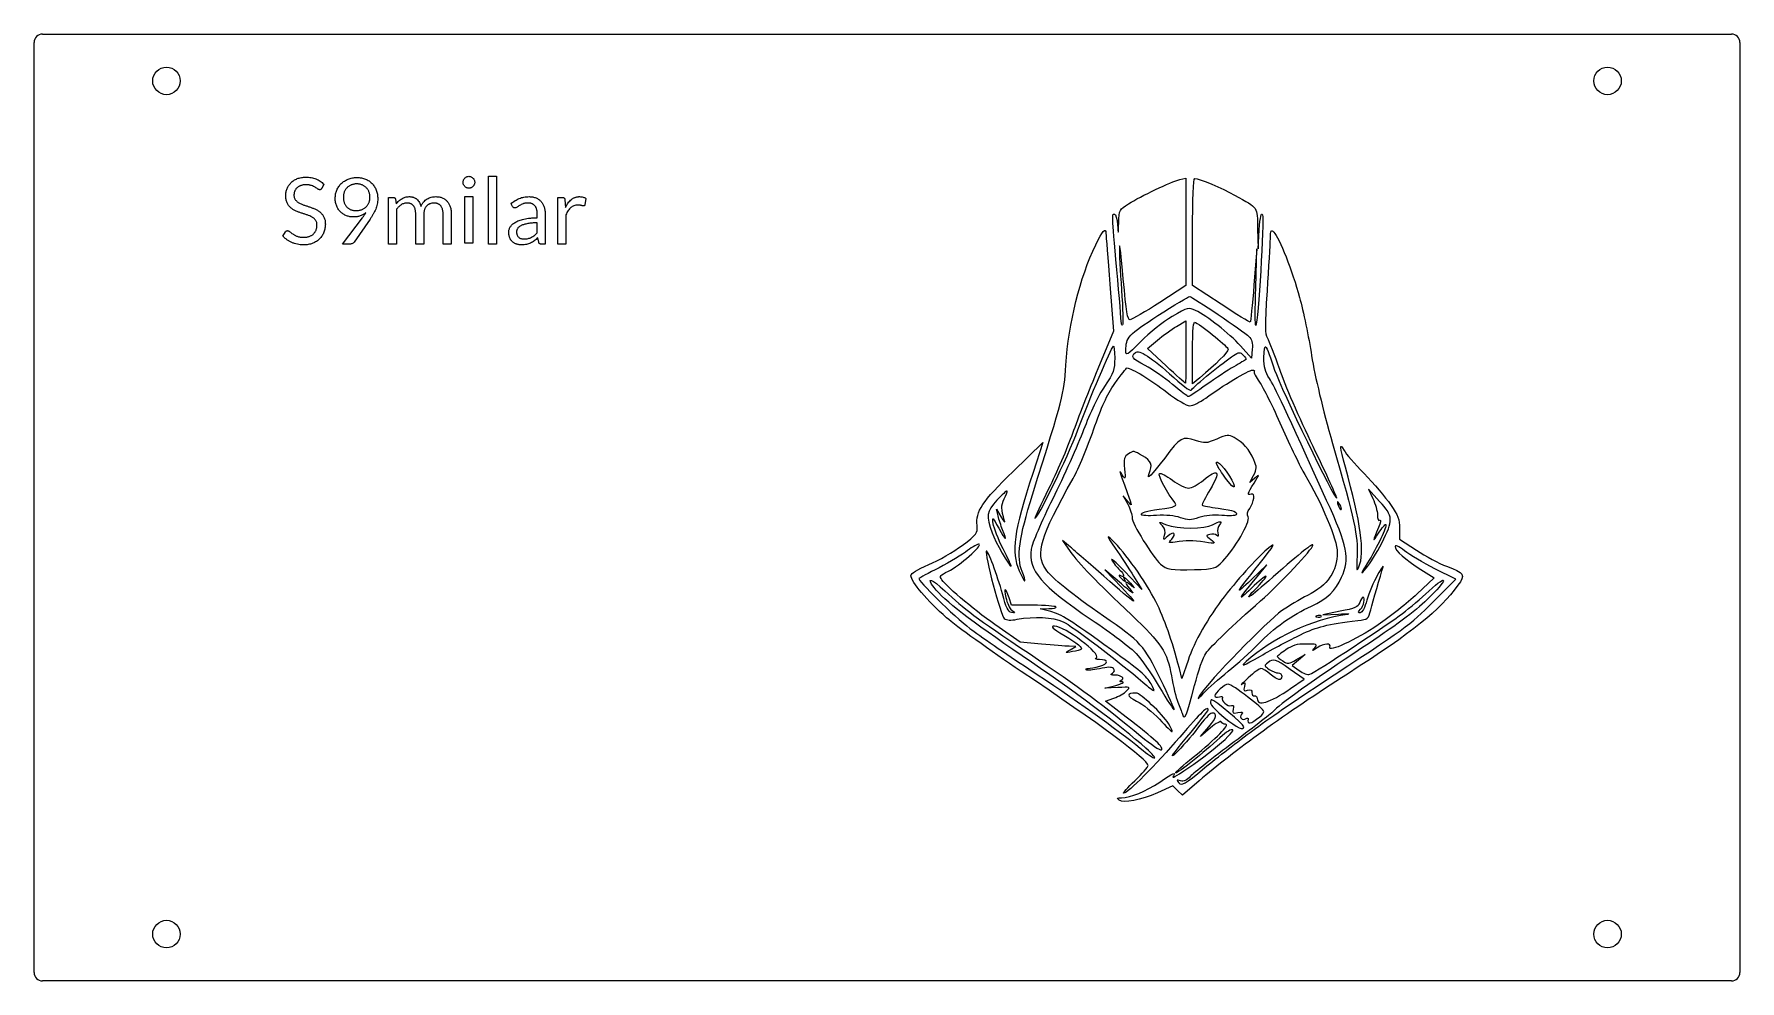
# Model space of a CAD drawing. Header units: millimetres. Extents: x -155 to 155, y -86 to 86.
import ezdxf

# ---------------------------------------------------------------- set-up
doc = ezdxf.new("R2010")
doc.units = ezdxf.units.MM

msp = doc.modelspace()

# ---------------------------------------------------------------- linework, layer by layer
at = {"color": 7, "linetype": 'Continuous', "lineweight": 25}
for p, q in [((-155, -84.5), (-155, 84.5)), ((-153.5, 86), (153.5, 86)), ((155, 84.5), (155, -84.5)), ((-72.43, 60.17), (-70.95, 60.17)), ((-72.43, 47.86), (-72.43, 60.17)), ((-70.95, 60.17), (-70.95, 47.86)), ((53.21, 59.58), (54.33, 59.86)), ((54.33, 59.86), (54.33, 40.34)), ((-102.34, 58.74), (-102.73, 57.97)), ((-90.6, 56.32), (-89.72, 56.32)), ((-90.6, 47.86), (-90.6, 56.32)), ((-89.32, 56.02), (-89.21, 55.16)), ((-76.74, 56.48), (-75.26, 56.48)), ((-76.74, 48.01), (-76.74, 56.48)), ((-75.26, 56.48), (-75.26, 48.01)), ((-59.83, 56.32), (-58.98, 56.32)), ((-59.83, 47.86), (-59.83, 56.32)), ((-58.53, 55.89), (-58.42, 54.5)), ((-54.71, 56.16), (-54.9, 55)), ((-89.12, 54.18), (-89.12, 47.86)), ((-85.65, 47.86), (-85.65, 53.28)), ((-84.17, 53.28), (-84.17, 47.86)), ((-80.67, 47.86), (-80.67, 53.28)), ((-79.19, 53.26), (-79.19, 47.86)), ((-68.07, 54.69), (-68.33, 55.17)), ((-63.56, 52.63), (-63.56, 53.3)), ((-62.11, 53.27), (-62.11, 47.84)), ((-58.35, 53.18), (-58.35, 47.86)), ((-109.79, 49.31), (-109.33, 50.08)), ((-98.96, 47.86), (-95.34, 52.64)), ((-93.94, 52.41), (-96.84, 48.21)), ((-63.56, 49.92), (-63.56, 51.71)), ((55.54, 40.32), (55.54, 50.05)), ((67.35, 50.67), (67.43, 47.02)), ((67.43, 47.02), (67.66, 50.46)), ((-97.6, 47.86), (-98.96, 47.86)), ((-89.12, 47.86), (-90.6, 47.86)), ((-84.17, 47.86), (-85.65, 47.86)), ((-79.19, 47.86), (-80.67, 47.86)), ((-75.26, 48.01), (-76.74, 48.01)), ((-70.95, 47.86), (-72.43, 47.86)), ((-63.29, 48.2), (-63.46, 49.01)), ((-62.11, 47.84), (-62.77, 47.84)), ((-58.35, 47.86), (-59.83, 47.86)), ((67.23, 47.02), (66.69, 40.42)), ((67.02, 39.95), (67.23, 47.02)), ((40.5, 40.55), (41.18, 32.05)), ((54.33, 40.34), (49.57, 37.25)), ((60.7, 36.94), (55.54, 40.32)), ((41.18, 32.05), (38.31, 25.17)), ((52.64, 32.91), (54.33, 33.92)), ((54.33, 33.92), (54.33, 28.23)), ((47.32, 28.87), (49.14, 30.39)), ((50.72, 25.72), (47.32, 28.87)), ((55.54, 22.47), (55.54, 28.2)), ((66.26, 27.13), (64.24, 29.36)), ((66.39, 28.74), (66.26, 27.13)), ((56.86, 23.57), (55.54, 22.47)), ((22.92, 6.56), (28.31, 11.82)), ((28.31, 11.82), (26.54, 6.36)), ((65.95, 4.53), (66.62, 5.84)), ((66.87, 5.34), (65.95, 4.53)), ((87.48, 3.32), (88.3, 1.62)), ((89.52, 1.12), (87.48, 3.32)), ((42.91, 2.11), (43.76, 0.58)), ((43.77, 1.1), (42.91, 2.11)), ((19.93, -0.32), (20.76, -1.74)), ((20.2, -1.54), (19.93, -0.32)), ((31.88, -5.99), (33.29, -7.98)), ((33.33, -7.2), (31.88, -5.99)), ((93.17, -3.8), (93.17, -5.73)), ((93.17, -5.73), (96.21, -7.76)), ((39.56, -11.3), (42.59, -14.49)), ((42.59, -13.89), (39.56, -11.3)), ((46.33, -14.89), (43.22, -11.65)), ((69.04, -10.44), (66.26, -13.07)), ((67.25, -12.61), (69.04, -10.44)), ((97, -11.27), (99.41, -12.79)), ((103.4, -13.05), (99.58, -11.13)), ((44.81, -12.46), (46.33, -14.89)), ((99.41, -12.79), (96.31, -15.72)), ((99.2, -17.22), (103.4, -13.05)), ((22.63, -17.72), (22.19, -16.44)), ((26.55, -17.76), (22.63, -17.72)), ((27.82, -18.38), (29.41, -18.36)), ((29.76, -18.91), (27.82, -18.38)), ((82.38, -18.86), (79.21, -19.48)), ((79.21, -19.48), (82.05, -19.36)), ((24.23, -24.45), (20.36, -21.8)), ((28.05, -24.82), (24.23, -24.45)), ((34.3, -25.24), (33.08, -25.21)), ((33.28, -25.84), (34.3, -25.24)), ((54.71, -27.77), (53.6, -31.07)), ((74.8, -27.72), (73.63, -28.71)), ((74.45, -27.63), (75.98, -26.73)), ((75.98, -26.73), (74.8, -27.72)), ((53.6, -31.07), (53.13, -29.25)), ((75.83, -31.21), (73.3, -29.42)), ((73.63, -28.71), (74.92, -29.63)), ((39.56, -32.85), (41.58, -32.32)), ((41.93, -32.72), (39.56, -32.85)), ((73.35, -32.89), (75.83, -31.21)), ((39.69, -35.16), (41.24, -34.62)), ((43.47, -38.07), (39.69, -35.16)), ((56.96, -41.58), (58.49, -39.85)), ((58.77, -40.05), (56.96, -41.58)), ((51.92, -50.58), (49.16, -51.82)), ((52.82, -51.42), (51.92, -50.58)), ((53.72, -52.26), (52.82, -51.42)), ((56.75, -49.64), (53.72, -52.26)), ((153.5, -86), (-153.5, -86))]:
    msp.add_line(p, q, dxfattribs=at)
for centre in [(-130.95, 77.5), (130.95, 77.5), (-130.95, -77.5), (130.95, -77.5)]:
    msp.add_circle(centre, 2.5, dxfattribs=at)
for centre, start, end in [((-153.5, 84.5), 90, 180), ((153.5, 84.5), 0, 90), ((-153.5, -84.5), 180, 270), ((153.5, -84.5), 270, 0)]:
    msp.add_arc(centre, 1.5, start, end, dxfattribs=at)
for points, knots in [([(-109.28, 56.71), (-109.27, 56.82), (-109.27, 57.03), (-109.22, 57.34), (-109.14, 57.65), (-109.04, 57.95), (-108.9, 58.24), (-108.73, 58.51), (-108.54, 58.77), (-108.32, 59.01), (-108.08, 59.22), (-107.8, 59.42), (-107.5, 59.6), (-107.17, 59.75), (-106.81, 59.87), (-106.43, 59.95), (-106.02, 60.01), (-105.74, 60.01), (-105.6, 60.01)], [0, 0, 0, 0, 0.057044, 0.114259, 0.170703, 0.228494, 0.286284, 0.344025, 0.401532, 0.460026, 0.519812, 0.580898, 0.643648, 0.709061, 0.777015, 0.847506, 0.921641, 1, 1, 1, 1]), ([(-105.6, 60.01), (-105.43, 60.01), (-105.11, 60.01), (-104.65, 59.94), (-104.2, 59.84), (-103.78, 59.69), (-103.38, 59.51), (-103, 59.3), (-102.65, 59.04), (-102.45, 58.84), (-102.34, 58.74)], [0, 0, 0, 0, 0.136017, 0.2664, 0.393412, 0.517272, 0.639506, 0.759506, 0.879618, 1, 1, 1, 1]), ([(-100.28, 56.2), (-100.27, 56.33), (-100.26, 56.58), (-100.21, 56.96), (-100.12, 57.32), (-99.99, 57.67), (-99.83, 58), (-99.64, 58.31), (-99.42, 58.6), (-99.17, 58.86), (-98.9, 59.1), (-98.6, 59.32), (-98.27, 59.5), (-97.92, 59.66), (-97.55, 59.79), (-97.16, 59.88), (-96.75, 59.93), (-96.48, 59.94), (-96.34, 59.94)], [0, 0, 0, 0, 0.063484, 0.125522, 0.186458, 0.247636, 0.308071, 0.367809, 0.427174, 0.486891, 0.546984, 0.607792, 0.669035, 0.732168, 0.796708, 0.862647, 0.930183, 1, 1, 1, 1]), ([(-96.34, 59.94), (-96.2, 59.94), (-95.92, 59.94), (-95.52, 59.88), (-95.14, 59.79), (-94.78, 59.67), (-94.45, 59.51), (-94.13, 59.33), (-93.85, 59.11), (-93.58, 58.87), (-93.35, 58.6), (-93.14, 58.31), (-92.96, 57.99), (-92.81, 57.65), (-92.69, 57.29), (-92.61, 56.9), (-92.56, 56.5), (-92.55, 56.22), (-92.55, 56.08)], [0, 0, 0, 0, 0.0688486, 0.1350525, 0.1988248, 0.2612181, 0.3222436, 0.3814384, 0.4401892, 0.498672, 0.5572136, 0.6159045, 0.6757336, 0.736993, 0.7997573, 0.864211, 0.9307563, 1, 1, 1, 1]), ([(-77.04, 59.08), (-77.04, 59.15), (-77.03, 59.3), (-76.96, 59.5), (-76.87, 59.69), (-76.73, 59.85), (-76.58, 59.99), (-76.4, 60.09), (-76.2, 60.16), (-76.06, 60.16), (-75.99, 60.17)], [0, 0, 0, 0, 0.130044, 0.25743, 0.384125, 0.506731, 0.629152, 0.751489, 0.874247, 1, 1, 1, 1]), ([(-75.99, 58.01), (-76.06, 58.02), (-76.2, 58.03), (-76.4, 58.09), (-76.58, 58.19), (-76.73, 58.33), (-76.86, 58.49), (-76.97, 58.67), (-77.03, 58.87), (-77.04, 59.01), (-77.04, 59.08)], [0, 0, 0, 0, 0.127006, 0.250536, 0.374091, 0.497732, 0.62156, 0.745678, 0.87155, 1, 1, 1, 1]), ([(-75.99, 60.17), (-75.92, 60.16), (-75.78, 60.16), (-75.58, 60.09), (-75.4, 59.99), (-75.24, 59.85), (-75.11, 59.69), (-75.01, 59.5), (-74.94, 59.3), (-74.93, 59.15), (-74.93, 59.08)], [0, 0, 0, 0, 0.125121, 0.248621, 0.371589, 0.493395, 0.616296, 0.743026, 0.870609, 1, 1, 1, 1]), ([(-74.93, 59.08), (-74.93, 59.01), (-74.94, 58.87), (-75.01, 58.67), (-75.11, 58.49), (-75.24, 58.33), (-75.4, 58.19), (-75.58, 58.09), (-75.78, 58.03), (-75.92, 58.02), (-75.99, 58.01)], [0, 0, 0, 0, 0.127793, 0.253884, 0.378066, 0.50218, 0.625188, 0.74937, 0.873644, 1, 1, 1, 1]), ([(-103.59, 51.29), (-103.59, 51.37), (-103.59, 51.54), (-103.64, 51.78), (-103.72, 51.99), (-103.83, 52.18), (-103.96, 52.35), (-104.11, 52.5), (-104.28, 52.64), (-104.55, 52.81), (-104.91, 52.99), (-105.39, 53.16), (-105.91, 53.33), (-106.43, 53.49), (-106.96, 53.68), (-107.39, 53.85), (-107.73, 54.01), (-107.96, 54.15), (-108.18, 54.3), (-108.39, 54.47), (-108.58, 54.67), (-108.75, 54.88), (-108.9, 55.12), (-109.04, 55.38), (-109.15, 55.67), (-109.22, 55.99), (-109.27, 56.34), (-109.27, 56.59), (-109.28, 56.71)], [0, 0, 0, 0, 0.030247, 0.058162, 0.084083, 0.109265, 0.134158, 0.159073, 0.184709, 0.211004, 0.266907, 0.326899, 0.390041, 0.454599, 0.519871, 0.585093, 0.61711, 0.648713, 0.680052, 0.711238, 0.742678, 0.774341, 0.806919, 0.840811, 0.876387, 0.914575, 0.955506, 1, 1, 1, 1]), ([(-105.57, 58.63), (-105.66, 58.63), (-105.83, 58.62), (-106.08, 58.6), (-106.31, 58.55), (-106.52, 58.49), (-106.72, 58.41), (-106.91, 58.31), (-107.07, 58.21), (-107.22, 58.09), (-107.35, 57.96), (-107.47, 57.82), (-107.56, 57.66), (-107.64, 57.5), (-107.7, 57.32), (-107.75, 57.14), (-107.77, 56.95), (-107.78, 56.83), (-107.78, 56.76)], [0, 0, 0, 0, 0.080518, 0.156984, 0.229226, 0.298589, 0.363839, 0.426898, 0.486687, 0.545484, 0.601859, 0.658005, 0.713719, 0.769515, 0.825778, 0.882715, 0.940133, 1, 1, 1, 1]), ([(-107.78, 56.76), (-107.78, 56.68), (-107.77, 56.53), (-107.72, 56.31), (-107.65, 56.1), (-107.54, 55.93), (-107.4, 55.77), (-107.25, 55.62), (-107.08, 55.48), (-106.82, 55.31), (-106.45, 55.13), (-105.97, 54.95), (-105.45, 54.78), (-104.92, 54.6), (-104.4, 54.41), (-103.97, 54.23), (-103.63, 54.07), (-103.39, 53.93), (-103.17, 53.77), (-102.97, 53.61), (-102.77, 53.42), (-102.6, 53.21), (-102.45, 52.99), (-102.31, 52.74), (-102.2, 52.47), (-102.13, 52.17), (-102.08, 51.84), (-102.08, 51.61), (-102.07, 51.49)], [0, 0, 0, 0, 0.028518, 0.055041, 0.080263, 0.104674, 0.129131, 0.154094, 0.180235, 0.207003, 0.264165, 0.325541, 0.390355, 0.456613, 0.523449, 0.589909, 0.622882, 0.655156, 0.687059, 0.718625, 0.750233, 0.782161, 0.814374, 0.847362, 0.881722, 0.918178, 0.95755, 1, 1, 1, 1]), ([(-103.1, 57.72), (-103.13, 57.73), (-103.18, 57.73), (-103.26, 57.76), (-103.35, 57.8), (-103.47, 57.89), (-103.65, 58.03), (-103.92, 58.19), (-104.23, 58.35), (-104.54, 58.47), (-104.81, 58.56), (-105.05, 58.6), (-105.3, 58.62), (-105.48, 58.63), (-105.57, 58.63)], [0, 0, 0, 0, 0.028044, 0.059254, 0.094566, 0.135877, 0.23246, 0.347255, 0.479682, 0.630297, 0.712626, 0.801142, 0.896758, 1, 1, 1, 1]), ([(-102.73, 57.97), (-102.75, 57.94), (-102.8, 57.87), (-102.88, 57.78), (-102.99, 57.73), (-103.06, 57.73), (-103.1, 57.72)], [0, 0, 0, 0, 0.281051, 0.522216, 0.743025, 1, 1, 1, 1]), ([(-96.94, 52.78), (-97.05, 52.79), (-97.27, 52.79), (-97.6, 52.83), (-97.92, 52.9), (-98.22, 53), (-98.51, 53.13), (-98.79, 53.28), (-99.04, 53.46), (-99.28, 53.66), (-99.5, 53.9), (-99.69, 54.15), (-99.87, 54.44), (-100.01, 54.74), (-100.13, 55.07), (-100.21, 55.43), (-100.27, 55.81), (-100.27, 56.07), (-100.28, 56.2)], [0, 0, 0, 0, 0.061974, 0.123022, 0.18322, 0.243096, 0.302186, 0.360842, 0.418843, 0.477387, 0.536427, 0.596638, 0.657658, 0.72087, 0.78615, 0.854384, 0.925007, 1, 1, 1, 1]), ([(-96.35, 58.78), (-96.44, 58.78), (-96.62, 58.78), (-96.88, 58.74), (-97.12, 58.68), (-97.35, 58.61), (-97.57, 58.51), (-97.77, 58.39), (-97.96, 58.26), (-98.13, 58.1), (-98.28, 57.94), (-98.41, 57.75), (-98.53, 57.55), (-98.63, 57.33), (-98.7, 57.11), (-98.76, 56.87), (-98.79, 56.62), (-98.79, 56.45), (-98.79, 56.36)], [0, 0, 0, 0, 0.069755, 0.136281, 0.201478, 0.265228, 0.327329, 0.386986, 0.446225, 0.504821, 0.563416, 0.621787, 0.681443, 0.742722, 0.804898, 0.868136, 0.932731, 1, 1, 1, 1]), ([(-98.79, 56.36), (-98.79, 56.27), (-98.79, 56.09), (-98.76, 55.82), (-98.71, 55.57), (-98.64, 55.34), (-98.55, 55.12), (-98.44, 54.92), (-98.31, 54.74), (-98.17, 54.57), (-98.01, 54.42), (-97.83, 54.3), (-97.64, 54.19), (-97.43, 54.1), (-97.2, 54.03), (-96.96, 53.98), (-96.71, 53.95), (-96.54, 53.95), (-96.45, 53.94)], [0, 0, 0, 0, 0.0730874, 0.14221, 0.2090194, 0.2727706, 0.3340449, 0.3934964, 0.450964, 0.5081306, 0.5651862, 0.6221374, 0.6802465, 0.739778, 0.8017217, 0.8653203, 0.9313176, 1, 1, 1, 1]), ([(-96.45, 53.94), (-96.36, 53.95), (-96.17, 53.95), (-95.89, 53.99), (-95.63, 54.05), (-95.39, 54.14), (-95.17, 54.25), (-94.97, 54.37), (-94.78, 54.51), (-94.61, 54.67), (-94.47, 54.84), (-94.33, 55.02), (-94.22, 55.22), (-94.13, 55.43), (-94.06, 55.64), (-94.01, 55.86), (-93.97, 56.09), (-93.97, 56.24), (-93.97, 56.32)], [0, 0, 0, 0, 0.075716, 0.147689, 0.215781, 0.28223, 0.346262, 0.408238, 0.468509, 0.527776, 0.586709, 0.644999, 0.703782, 0.762566, 0.82208, 0.881222, 0.940552, 1, 1, 1, 1]), ([(-93.97, 56.32), (-93.97, 56.41), (-93.97, 56.59), (-94.01, 56.85), (-94.06, 57.1), (-94.14, 57.34), (-94.24, 57.56), (-94.35, 57.77), (-94.49, 57.95), (-94.64, 58.12), (-94.81, 58.27), (-94.99, 58.41), (-95.18, 58.52), (-95.4, 58.61), (-95.62, 58.69), (-95.85, 58.74), (-96.1, 58.78), (-96.27, 58.78), (-96.35, 58.78)], [0, 0, 0, 0, 0.071758, 0.140267, 0.206058, 0.270521, 0.333311, 0.393861, 0.453214, 0.511508, 0.569754, 0.627733, 0.686113, 0.746374, 0.807685, 0.869691, 0.933873, 1, 1, 1, 1]), ([(-92.55, 56.08), (-92.55, 55.92), (-92.56, 55.59), (-92.63, 55.11), (-92.75, 54.64), (-92.92, 54.19), (-93.12, 53.75), (-93.36, 53.31), (-93.63, 52.86), (-93.83, 52.57), (-93.94, 52.41)], [0, 0, 0, 0, 0.126015, 0.247218, 0.365391, 0.484456, 0.605475, 0.730782, 0.861026, 1, 1, 1, 1]), ([(-89.72, 56.32), (-89.67, 56.32), (-89.58, 56.31), (-89.46, 56.25), (-89.36, 56.15), (-89.33, 56.06), (-89.32, 56.02)], [0, 0, 0, 0, 0.266752, 0.499316, 0.733212, 1, 1, 1, 1]), ([(-89.21, 55.16), (-89.13, 55.25), (-88.98, 55.44), (-88.72, 55.69), (-88.46, 55.91), (-88.17, 56.11), (-87.87, 56.28), (-87.54, 56.39), (-87.19, 56.46), (-86.95, 56.47), (-86.83, 56.48)], [0, 0, 0, 0, 0.129179, 0.255002, 0.378279, 0.499908, 0.620643, 0.742904, 0.868624, 1, 1, 1, 1]), ([(-86.83, 56.48), (-86.76, 56.47), (-86.62, 56.47), (-86.42, 56.45), (-86.23, 56.41), (-86.05, 56.36), (-85.89, 56.29), (-85.73, 56.21), (-85.58, 56.11), (-85.4, 55.96), (-85.19, 55.74), (-84.98, 55.44), (-84.81, 55.09), (-84.73, 54.84), (-84.68, 54.71)], [0, 0, 0, 0, 0.06948, 0.135321, 0.199655, 0.261273, 0.320707, 0.379963, 0.438184, 0.49715, 0.615717, 0.737272, 0.864701, 1, 1, 1, 1]), ([(-84.68, 54.71), (-84.65, 54.78), (-84.6, 54.93), (-84.48, 55.14), (-84.36, 55.33), (-84.18, 55.56), (-83.93, 55.82), (-83.58, 56.06), (-83.21, 56.25), (-82.82, 56.38), (-82.41, 56.46), (-82.14, 56.47), (-82, 56.48)], [0, 0, 0, 0, 0.070707, 0.139089, 0.20464, 0.269578, 0.395506, 0.517522, 0.638875, 0.758603, 0.879201, 1, 1, 1, 1]), ([(-82, 56.48), (-81.89, 56.47), (-81.68, 56.47), (-81.38, 56.43), (-81.09, 56.36), (-80.82, 56.27), (-80.57, 56.15), (-80.33, 56.01), (-80.12, 55.83), (-79.93, 55.64), (-79.76, 55.42), (-79.61, 55.18), (-79.48, 54.92), (-79.38, 54.63), (-79.29, 54.32), (-79.23, 53.98), (-79.2, 53.63), (-79.19, 53.39), (-79.19, 53.26)], [0, 0, 0, 0, 0.066606, 0.130167, 0.190872, 0.249762, 0.307062, 0.363015, 0.418776, 0.474605, 0.531528, 0.589954, 0.650138, 0.713605, 0.779977, 0.849617, 0.922497, 1, 1, 1, 1]), ([(-68.33, 55.17), (-68.22, 55.28), (-67.99, 55.48), (-67.61, 55.75), (-67.23, 55.97), (-66.83, 56.16), (-66.41, 56.3), (-65.98, 56.4), (-65.52, 56.47), (-65.2, 56.47), (-65.04, 56.48)], [0, 0, 0, 0, 0.129504, 0.255144, 0.377056, 0.497287, 0.617634, 0.74061, 0.868187, 1, 1, 1, 1]), ([(-65.04, 56.48), (-64.93, 56.47), (-64.7, 56.47), (-64.38, 56.42), (-64.07, 56.35), (-63.79, 56.25), (-63.52, 56.12), (-63.28, 55.97), (-63.06, 55.79), (-62.86, 55.59), (-62.69, 55.37), (-62.53, 55.13), (-62.4, 54.86), (-62.3, 54.57), (-62.21, 54.27), (-62.15, 53.95), (-62.12, 53.61), (-62.11, 53.39), (-62.11, 53.27)], [0, 0, 0, 0, 0.069995, 0.1366, 0.200057, 0.261477, 0.32075, 0.378965, 0.436018, 0.493077, 0.550512, 0.608575, 0.668502, 0.730549, 0.794973, 0.860675, 0.929046, 1, 1, 1, 1]), ([(-58.98, 56.32), (-58.95, 56.32), (-58.88, 56.32), (-58.78, 56.3), (-58.71, 56.27), (-58.65, 56.23), (-58.6, 56.17), (-58.57, 56.09), (-58.54, 56), (-58.53, 55.93), (-58.53, 55.89)], [0, 0, 0, 0, 0.154546, 0.288176, 0.396628, 0.494659, 0.595355, 0.709526, 0.843282, 1, 1, 1, 1]), ([(-58.42, 54.5), (-58.35, 54.65), (-58.21, 54.94), (-57.96, 55.33), (-57.68, 55.67), (-57.42, 55.91), (-57.2, 56.08), (-57.03, 56.19), (-56.85, 56.27), (-56.67, 56.35), (-56.48, 56.4), (-56.28, 56.44), (-56.08, 56.47), (-55.94, 56.48), (-55.87, 56.48)], [0, 0, 0, 0, 0.144554, 0.279898, 0.407363, 0.529378, 0.588969, 0.646934, 0.704938, 0.762481, 0.820166, 0.878876, 0.93827, 1, 1, 1, 1]), ([(-55.87, 56.48), (-55.76, 56.47), (-55.54, 56.46), (-55.24, 56.4), (-54.96, 56.3), (-54.8, 56.21), (-54.71, 56.16)], [0, 0, 0, 0, 0.274321, 0.525639, 0.766631, 1, 1, 1, 1]), ([(-94.7, 53.54), (-94.78, 53.48), (-94.93, 53.36), (-95.19, 53.21), (-95.45, 53.08), (-95.73, 52.97), (-96.02, 52.89), (-96.32, 52.83), (-96.63, 52.79), (-96.84, 52.79), (-96.94, 52.78)], [0, 0, 0, 0, 0.121183, 0.242354, 0.365364, 0.489354, 0.614877, 0.740932, 0.86936, 1, 1, 1, 1]), ([(-95.34, 52.64), (-95.28, 52.72), (-95.17, 52.87), (-95, 53.1), (-94.84, 53.32), (-94.75, 53.47), (-94.7, 53.54)], [0, 0, 0, 0, 0.267971, 0.519375, 0.762144, 1, 1, 1, 1]), ([(-87.24, 55.31), (-87.33, 55.31), (-87.51, 55.3), (-87.77, 55.24), (-88.03, 55.15), (-88.27, 55.01), (-88.5, 54.84), (-88.72, 54.65), (-88.93, 54.43), (-89.05, 54.26), (-89.12, 54.18)], [0, 0, 0, 0, 0.118507, 0.235273, 0.3525, 0.473463, 0.597383, 0.726752, 0.86039, 1, 1, 1, 1]), ([(-85.65, 53.28), (-85.65, 53.36), (-85.65, 53.52), (-85.67, 53.76), (-85.7, 53.97), (-85.74, 54.17), (-85.8, 54.36), (-85.87, 54.52), (-85.95, 54.68), (-86.05, 54.81), (-86.16, 54.93), (-86.28, 55.04), (-86.41, 55.12), (-86.55, 55.19), (-86.71, 55.25), (-86.88, 55.29), (-87.06, 55.31), (-87.18, 55.31), (-87.24, 55.31)], [0, 0, 0, 0, 0.084024, 0.163389, 0.236732, 0.305985, 0.370974, 0.432758, 0.490417, 0.546533, 0.600782, 0.653941, 0.707542, 0.761514, 0.816699, 0.874645, 0.935535, 1, 1, 1, 1]), ([(-82.36, 55.31), (-82.48, 55.31), (-82.71, 55.3), (-83, 55.21), (-83.21, 55.12), (-83.36, 55.03), (-83.5, 54.92), (-83.63, 54.8), (-83.75, 54.67), (-83.86, 54.52), (-83.95, 54.35), (-84.03, 54.17), (-84.09, 53.97), (-84.14, 53.75), (-84.16, 53.52), (-84.17, 53.36), (-84.17, 53.28)], [0, 0, 0, 0, 0.1166291, 0.2319004, 0.2888124, 0.3454911, 0.4021699, 0.4594112, 0.5178248, 0.5775063, 0.640032, 0.7050744, 0.7733524, 0.8447928, 0.9198672, 1, 1, 1, 1]), ([(-80.67, 53.28), (-80.67, 53.36), (-80.68, 53.52), (-80.7, 53.75), (-80.73, 53.96), (-80.78, 54.16), (-80.84, 54.34), (-80.91, 54.51), (-81, 54.66), (-81.1, 54.8), (-81.22, 54.92), (-81.34, 55.03), (-81.48, 55.12), (-81.63, 55.19), (-81.8, 55.25), (-81.97, 55.29), (-82.16, 55.31), (-82.29, 55.31), (-82.36, 55.31)], [0, 0, 0, 0, 0.08068, 0.156006, 0.227942, 0.295335, 0.358459, 0.419586, 0.477923, 0.534456, 0.589248, 0.644248, 0.698508, 0.754223, 0.811048, 0.870895, 0.933685, 1, 1, 1, 1]), ([(-67.63, 54.42), (-67.67, 54.42), (-67.77, 54.43), (-67.89, 54.49), (-67.99, 54.58), (-68.04, 54.66), (-68.07, 54.69)], [0, 0, 0, 0, 0.258635, 0.509535, 0.753494, 1, 1, 1, 1]), ([(-65.23, 55.31), (-65.31, 55.31), (-65.48, 55.31), (-65.72, 55.29), (-65.94, 55.24), (-66.19, 55.16), (-66.47, 55.04), (-66.77, 54.88), (-67.02, 54.71), (-67.23, 54.56), (-67.42, 54.44), (-67.56, 54.43), (-67.63, 54.42)], [0, 0, 0, 0, 0.099479, 0.191069, 0.276638, 0.354667, 0.49777, 0.627138, 0.741513, 0.840831, 0.925243, 1, 1, 1, 1]), ([(-63.56, 53.3), (-63.57, 53.38), (-63.57, 53.53), (-63.59, 53.76), (-63.62, 53.97), (-63.67, 54.17), (-63.72, 54.35), (-63.8, 54.52), (-63.88, 54.67), (-63.98, 54.8), (-64.09, 54.93), (-64.22, 55.03), (-64.35, 55.12), (-64.5, 55.19), (-64.67, 55.25), (-64.84, 55.29), (-65.03, 55.31), (-65.16, 55.31), (-65.23, 55.31)], [0, 0, 0, 0, 0.08138, 0.157361, 0.229127, 0.296134, 0.359556, 0.420153, 0.478592, 0.53449, 0.589209, 0.642936, 0.697667, 0.753139, 0.810192, 0.869774, 0.933109, 1, 1, 1, 1]), ([(-56.19, 54.94), (-56.32, 54.93), (-56.56, 54.92), (-56.9, 54.84), (-57.21, 54.69), (-57.49, 54.49), (-57.74, 54.24), (-57.97, 53.93), (-58.18, 53.57), (-58.29, 53.31), (-58.35, 53.18)], [0, 0, 0, 0, 0.124528, 0.24165, 0.354544, 0.46841, 0.586982, 0.713714, 0.851013, 1, 1, 1, 1]), ([(-55.16, 54.78), (-55.18, 54.78), (-55.23, 54.78), (-55.31, 54.8), (-55.41, 54.83), (-55.52, 54.86), (-55.66, 54.9), (-55.81, 54.92), (-55.99, 54.93), (-56.12, 54.94), (-56.19, 54.94)], [0, 0, 0, 0, 0.064412, 0.143633, 0.238241, 0.350769, 0.480995, 0.632264, 0.804907, 1, 1, 1, 1]), ([(-54.9, 55), (-54.91, 54.97), (-54.93, 54.91), (-54.99, 54.83), (-55.07, 54.79), (-55.13, 54.78), (-55.16, 54.78)], [0, 0, 0, 0, 0.282928, 0.520897, 0.74735, 1, 1, 1, 1]), ([(-109.33, 50.08), (-109.3, 50.11), (-109.26, 50.17), (-109.17, 50.24), (-109.07, 50.29), (-108.99, 50.29), (-108.95, 50.3)], [0, 0, 0, 0, 0.253192, 0.499561, 0.747482, 1, 1, 1, 1]), ([(-108.95, 50.3), (-108.92, 50.29), (-108.86, 50.29), (-108.76, 50.25), (-108.65, 50.19), (-108.51, 50.07), (-108.29, 49.9), (-108.04, 49.72), (-107.81, 49.58), (-107.62, 49.48), (-107.41, 49.37), (-107.18, 49.27), (-106.92, 49.19), (-106.64, 49.13), (-106.34, 49.1), (-106.12, 49.09), (-106.01, 49.09)], [0, 0, 0, 0, 0.027627, 0.059237, 0.095675, 0.137858, 0.237022, 0.352803, 0.417276, 0.485133, 0.557606, 0.633878, 0.715544, 0.803195, 0.897821, 1, 1, 1, 1]), ([(-102.07, 51.49), (-102.08, 51.36), (-102.08, 51.1), (-102.14, 50.72), (-102.22, 50.36), (-102.34, 50.01), (-102.48, 49.67), (-102.66, 49.36), (-102.87, 49.07), (-103.11, 48.8), (-103.38, 48.56), (-103.68, 48.34), (-104.02, 48.15), (-104.37, 47.99), (-104.76, 47.86), (-105.17, 47.77), (-105.61, 47.72), (-105.91, 47.71), (-106.06, 47.71)], [0, 0, 0, 0, 0.0627077, 0.1243437, 0.1845721, 0.244867, 0.303934, 0.3619978, 0.4199886, 0.4781241, 0.5365493, 0.5959422, 0.6572865, 0.7208574, 0.7864437, 0.8542267, 0.9252239, 1, 1, 1, 1]), ([(-106.01, 49.09), (-105.92, 49.09), (-105.74, 49.1), (-105.47, 49.13), (-105.22, 49.18), (-104.99, 49.25), (-104.77, 49.33), (-104.58, 49.44), (-104.39, 49.56), (-104.23, 49.69), (-104.08, 49.85), (-103.95, 50.01), (-103.84, 50.19), (-103.75, 50.39), (-103.68, 50.6), (-103.62, 50.82), (-103.59, 51.05), (-103.59, 51.21), (-103.59, 51.29)], [0, 0, 0, 0, 0.075587, 0.147073, 0.215402, 0.281333, 0.344458, 0.405635, 0.463977, 0.52176, 0.578867, 0.636441, 0.693183, 0.751449, 0.810764, 0.871732, 0.934175, 1, 1, 1, 1]), ([(-68.74, 49.99), (-68.74, 50.07), (-68.73, 50.24), (-68.67, 50.49), (-68.59, 50.73), (-68.47, 50.97), (-68.31, 51.2), (-68.11, 51.42), (-67.86, 51.62), (-67.57, 51.81), (-67.24, 51.98), (-66.87, 52.14), (-66.44, 52.28), (-65.97, 52.41), (-65.44, 52.51), (-64.87, 52.58), (-64.23, 52.62), (-63.79, 52.63), (-63.56, 52.63)], [0, 0, 0, 0, 0.039507, 0.079047, 0.118823, 0.160461, 0.203888, 0.249851, 0.299168, 0.352272, 0.41055, 0.473997, 0.543685, 0.619813, 0.702791, 0.794013, 0.892606, 1, 1, 1, 1]), ([(-66.39, 47.71), (-66.47, 47.71), (-66.63, 47.71), (-66.86, 47.74), (-67.09, 47.78), (-67.31, 47.84), (-67.51, 47.92), (-67.71, 48.02), (-67.89, 48.13), (-68.06, 48.26), (-68.2, 48.41), (-68.34, 48.58), (-68.46, 48.77), (-68.56, 48.98), (-68.64, 49.2), (-68.7, 49.44), (-68.73, 49.71), (-68.74, 49.89), (-68.74, 49.99)], [0, 0, 0, 0, 0.0649641, 0.1283325, 0.1904586, 0.2517173, 0.3115106, 0.3695698, 0.4270235, 0.4838986, 0.5408145, 0.5990042, 0.6587974, 0.7203409, 0.7846171, 0.852004, 0.9239834, 1, 1, 1, 1]), ([(-63.56, 51.71), (-63.73, 51.71), (-64.04, 51.7), (-64.5, 51.68), (-64.91, 51.64), (-65.29, 51.58), (-65.63, 51.51), (-65.94, 51.43), (-66.21, 51.34), (-66.46, 51.24), (-66.67, 51.13), (-66.85, 51), (-67, 50.87), (-67.12, 50.73), (-67.21, 50.58), (-67.27, 50.42), (-67.31, 50.25), (-67.32, 50.14), (-67.32, 50.08)], [0, 0, 0, 0, 0.109455, 0.211022, 0.303746, 0.388953, 0.466815, 0.537211, 0.602358, 0.660546, 0.713343, 0.761255, 0.805719, 0.846453, 0.885188, 0.922745, 0.960745, 1, 1, 1, 1]), ([(-67.32, 50.08), (-67.32, 50.02), (-67.31, 49.92), (-67.3, 49.76), (-67.26, 49.62), (-67.2, 49.45), (-67.09, 49.26), (-66.93, 49.08), (-66.72, 48.94), (-66.49, 48.85), (-66.22, 48.8), (-66.04, 48.79), (-65.95, 48.78)], [0, 0, 0, 0, 0.077499, 0.148759, 0.216802, 0.281418, 0.402507, 0.516107, 0.628458, 0.74473, 0.868407, 1, 1, 1, 1]), ([(-65.95, 48.78), (-65.82, 48.79), (-65.58, 48.79), (-65.24, 48.86), (-64.92, 48.95), (-64.62, 49.08), (-64.34, 49.25), (-64.07, 49.44), (-63.81, 49.67), (-63.65, 49.84), (-63.56, 49.92)], [0, 0, 0, 0, 0.137676, 0.263889, 0.384613, 0.503011, 0.622284, 0.742879, 0.868497, 1, 1, 1, 1]), ([(-106.06, 47.71), (-106.25, 47.71), (-106.62, 47.72), (-107.16, 47.81), (-107.68, 47.94), (-108.17, 48.13), (-108.63, 48.37), (-109.05, 48.64), (-109.45, 48.95), (-109.68, 49.19), (-109.79, 49.31)], [0, 0, 0, 0, 0.135299, 0.265599, 0.392817, 0.518094, 0.641555, 0.762153, 0.881251, 1, 1, 1, 1]), ([(-96.84, 48.21), (-96.88, 48.16), (-96.96, 48.06), (-97.14, 47.95), (-97.36, 47.87), (-97.52, 47.86), (-97.6, 47.86)], [0, 0, 0, 0, 0.220298, 0.4617574, 0.7204484, 1, 1, 1, 1]), ([(-63.46, 49.01), (-63.56, 48.91), (-63.77, 48.72), (-64.1, 48.46), (-64.42, 48.22), (-64.77, 48.04), (-65.13, 47.89), (-65.52, 47.78), (-65.94, 47.72), (-66.24, 47.71), (-66.39, 47.71)], [0, 0, 0, 0, 0.132439, 0.25811, 0.377197, 0.495068, 0.612878, 0.733606, 0.860885, 1, 1, 1, 1]), ([(-62.77, 47.84), (-62.83, 47.84), (-62.95, 47.85), (-63.09, 47.89), (-63.18, 47.95), (-63.23, 48.02), (-63.27, 48.1), (-63.28, 48.17), (-63.29, 48.2)], [0, 0, 0, 0, 0.274935, 0.505929, 0.612115, 0.723042, 0.85318, 1, 1, 1, 1])]:
    msp.add_open_spline(points, degree=3, knots=knots, dxfattribs=at)
for points in [[(43.91, 55.18), (46.02, 56.52), (51.7, 59.21), (53.21, 59.58)], [(55.54, 50.05), (55.54, 56.01), (55.69, 59.77), (55.93, 59.77)], [(55.93, 59.77), (56.74, 59.77), (60.96, 58.02), (63.16, 56.77)], [(63.16, 56.77), (67.62, 54.24), (67.27, 54.75), (67.35, 50.67)], [(41.78, 43.17), (40.84, 53.74), (40.86, 53.3), (41.36, 53.3)], [(41.36, 53.3), (41.57, 53.3), (41.81, 52.43), (41.89, 51.37)], [(42.11, 51.77), (42.18, 54.04), (42.23, 54.12), (43.91, 55.18)], [(68.25, 53.17), (68.59, 52.45), (67.42, 33.48), (67.01, 33.07)], [(67.66, 50.46), (67.82, 52.82), (68.01, 53.67), (68.25, 53.17)], [(37.94, 47.74), (39.15, 50.27), (39.74, 50.93), (39.79, 49.78)], [(39.79, 49.78), (39.81, 49.38), (40.13, 45.22), (40.5, 40.55)], [(41.89, 51.37), (42.04, 49.47), (42.04, 49.47), (42.11, 51.77)], [(69.67, 48.83), (69.7, 50.41), (69.78, 50.56), (70.29, 50.04)], [(70.29, 50.04), (71.27, 49.05), (73.7, 42.91), (74.98, 38.17)], [(32.5, 25.83), (33.04, 33.64), (35.02, 41.64), (37.94, 47.74)], [(42.24, 47.36), (42.21, 46.43), (42.38, 42.91), (42.62, 39.53)], [(42.95, 41.56), (42.59, 45.68), (42.27, 48.29), (42.24, 47.36)], [(69.13, 39.34), (69.41, 43.56), (69.65, 47.84), (69.67, 48.83)], [(42.59, 33.5), (42.58, 33.82), (42.22, 38.17), (41.78, 43.17)], [(44.21, 34.12), (43.71, 34.08), (43.49, 35.42), (42.95, 41.56)], [(66.69, 40.42), (66.39, 36.79), (66.08, 33.76), (66, 33.69)], [(42.62, 39.53), (42.86, 36.15), (42.95, 33.28), (42.82, 33.16)], [(49.57, 37.25), (46.96, 35.55), (44.54, 34.14), (44.21, 34.12)], [(49.25, 34.87), (52.2, 36.77), (54.79, 38.32), (55.01, 38.32)], [(55.01, 38.32), (55.47, 38.32), (64.71, 32.1), (65.78, 31.07)], [(67.01, 33.07), (66.9, 32.96), (66.91, 36.06), (67.02, 39.95)], [(69.19, 30.72), (68.72, 31.5), (68.71, 32.88), (69.13, 39.34)], [(74.98, 38.17), (75.66, 35.7), (76.64, 30.94), (77.17, 27.6)], [(43.41, 28.51), (43.42, 30.92), (43.83, 31.37), (49.25, 34.87)], [(51.82, 34.68), (50.2, 33.72), (47.63, 31.69), (46.13, 30.17)], [(56.07, 35.8), (54.81, 36.41), (54.72, 36.39), (51.82, 34.68)], [(64.24, 29.36), (62.11, 31.71), (58.24, 34.76), (56.07, 35.8)], [(66, 33.69), (65.92, 33.61), (63.54, 35.07), (60.7, 36.94)], [(42.82, 33.16), (42.69, 33.03), (42.59, 33.19), (42.59, 33.5)], [(49.14, 30.39), (50.13, 31.22), (51.71, 32.36), (52.64, 32.91)], [(55.54, 28.2), (55.54, 32.66), (55.65, 33.86), (56.05, 33.64)], [(56.05, 33.64), (57.72, 32.69), (62.01, 29.18), (62.01, 28.75)], [(65.78, 31.07), (66.31, 30.56), (66.48, 29.9), (66.39, 28.74)], [(34.69, 14.12), (36.85, 19.84), (40.67, 28.85), (41.14, 29.32)], [(41.14, 29.32), (41.27, 29.45), (41.38, 28.48), (41.38, 27.16)], [(46.13, 30.17), (43.56, 27.56), (43.4, 27.47), (43.41, 28.51)], [(46.94, 25.79), (44.5, 27.1), (44.27, 27.41), (45.16, 28.16)], [(45.16, 28.16), (45.86, 28.74), (47.98, 27.35), (52.11, 23.62)], [(54.33, 28.23), (54.33, 25.1), (54.28, 22.55), (54.23, 22.56)], [(62.01, 28.75), (62.01, 28.26), (59.71, 25.95), (56.86, 23.57)], [(62.95, 27.6), (64, 28.28), (64.14, 28.28), (64.75, 27.67)], [(68.49, 27.27), (68.49, 28.56), (68.64, 29.41), (68.83, 29.2)], [(68.83, 29.2), (69.02, 28.99), (69.75, 27.08), (70.45, 24.97)], [(71.37, 25.05), (70.48, 27.66), (69.5, 30.2), (69.19, 30.72)], [(26.43, 2.31), (32.14, 20.45), (32.13, 20.42), (32.5, 25.83)], [(38.31, 25.17), (36.73, 21.39), (34.66, 16.11), (33.71, 13.44)], [(41.38, 27.16), (41.38, 24.98), (41.21, 24.5), (39.53, 22)], [(41.43, 22.54), (42.53, 24.1), (43.51, 25.37), (43.63, 25.37)], [(43.63, 25.37), (44.35, 25.37), (48.13, 23.06), (50.84, 20.96)], [(51.9, 22.35), (50.45, 23.55), (48.22, 25.1), (46.94, 25.79)], [(54.23, 22.56), (54.17, 22.56), (52.59, 23.99), (50.72, 25.72)], [(55.42, 21.44), (55.79, 22.04), (61.22, 26.48), (62.95, 27.6)], [(57.92, 19.88), (60.85, 22.03), (65.76, 24.97), (66.41, 24.97)], [(63.03, 25.58), (61.92, 24.94), (59.67, 23.45), (58.02, 22.27)], [(65.23, 26.87), (65.13, 26.8), (64.14, 26.21), (63.03, 25.58)], [(64.75, 27.67), (65.11, 27.31), (65.33, 26.95), (65.23, 26.87)], [(66.41, 24.97), (66.74, 24.97), (66.89, 24.85), (66.75, 24.71)], [(69.5, 23.42), (68.72, 24.61), (68.49, 25.48), (68.49, 27.27)], [(70.45, 24.97), (71.59, 21.56), (81.41, 1.34), (81.76, 1.69)], [(77.45, 11.07), (75, 16.16), (72.26, 22.45), (71.37, 25.05)], [(77.17, 27.6), (77.79, 23.7), (79.16, 17.98), (80.99, 11.6)], [(39.53, 22), (38.48, 20.45), (36.83, 17.02), (35.73, 14.12)], [(37.53, 14.09), (38.98, 18.34), (39.92, 20.39), (41.43, 22.54)], [(54.77, 20.14), (54.64, 20.15), (53.35, 21.14), (51.9, 22.35)], [(52.11, 23.62), (54.28, 21.64), (55.18, 21.06), (55.42, 21.44)], [(58.02, 22.27), (56.37, 21.08), (54.91, 20.12), (54.77, 20.14)], [(66.75, 24.71), (66.61, 24.57), (67.03, 23.71), (67.69, 22.79)], [(67.69, 22.79), (68.34, 21.88), (70.15, 18.24), (71.71, 14.72)], [(79.9, 1.3), (72.43, 17.75), (70.4, 22.07), (69.5, 23.42)], [(50.84, 20.96), (52.78, 19.46), (54.42, 18.5), (55.03, 18.5)], [(55.03, 18.5), (55.59, 18.5), (56.89, 19.12), (57.92, 19.88)], [(26.89, -1.96), (27.26, -2.33), (32.78, 9.05), (34.69, 14.12)], [(33.71, 13.44), (32.75, 10.77), (30.8, 6.24), (29.37, 3.38)], [(35.73, 14.12), (34.66, 11.3), (32.13, 5.65), (30.11, 1.56)], [(33.84, 5.29), (34.82, 7.04), (36.48, 11), (37.53, 14.09)], [(56.07, 12.19), (53.71, 12.99), (53.31, 12.76), (50.47, 8.99)], [(59.92, 12.43), (58.01, 11.61), (57.8, 11.6), (56.07, 12.19)], [(63.09, 12.7), (62.03, 13.25), (61.76, 13.22), (59.92, 12.43)], [(66.66, 8.67), (65.9, 10.48), (64.66, 11.88), (63.09, 12.7)], [(71.71, 14.72), (73.27, 11.2), (75.16, 7.28), (75.92, 6.02)], [(43.88, 9.76), (43.1, 9.22), (43.01, 8.86), (43.17, 7.04)], [(46.42, 9.41), (44.9, 10.32), (44.71, 10.34), (43.88, 9.76)], [(47.64, 6.19), (48.31, 7.78), (48.06, 8.43), (46.42, 9.41)], [(81.76, 1.69), (81.84, 1.76), (79.89, 5.99), (77.45, 11.07)], [(80.99, 11.6), (85.07, -2.62), (85.59, -4.99), (85.42, -8.75)], [(83.3, 7.35), (82.26, 11.04), (82.19, 12.03), (83.09, 10.34)], [(83.09, 10.34), (83.36, 9.82), (84.99, 7.93), (86.72, 6.15)], [(16.36, -3.3), (16.13, -0.66), (17.25, 1.02), (22.92, 6.56)], [(26.54, 6.36), (22.99, -4.58), (22.52, -7.97), (24.03, -11.49)], [(42.74, 5.95), (42.09, 7.04), (42.09, 7.02), (43.67, 2.71)], [(43.17, 7.04), (43.34, 5.02), (43.33, 4.98), (42.74, 5.95)], [(50.47, 8.99), (48.1, 5.83), (47.05, 4.8), (47.64, 6.19)], [(49.51, 6.18), (49.72, 6.31), (50.78, 5.76), (51.86, 4.97)], [(57.5, 4.98), (60.17, 7.27), (60.71, 6.54), (58.74, 3.3)], [(60.12, 7.47), (59.17, 9.26), (61.1, 7.68), (62.25, 5.72)], [(61.77, 5.03), (61.12, 5.86), (60.38, 6.96), (60.12, 7.47)], [(66.62, 5.84), (67.23, 7.04), (67.24, 7.28), (66.66, 8.67)], [(85.77, -10.78), (86.88, -8.18), (86.13, -2.74), (83.3, 7.35)], [(29.37, 3.38), (27.93, 0.52), (26.82, -1.88), (26.89, -1.96)], [(28.84, -11.19), (26.92, -8.36), (27.81, -5.44), (33.84, 5.29)], [(52.29, 0.91), (51.06, 2.39), (49.17, 5.97), (49.51, 6.18)], [(51.86, 4.97), (52.94, 4.17), (54.27, 3.52), (54.81, 3.52)], [(54.81, 3.52), (55.36, 3.52), (56.56, 4.17), (57.5, 4.98)], [(58.74, 3.3), (57.84, 1.82), (57.19, 0.53), (57.29, 0.42)], [(62.25, 5.72), (63.6, 3.42), (63.32, 3.01), (61.77, 5.03)], [(66.2, 2.43), (65.42, 2.13), (65.52, 2.51), (66.73, 4.44)], [(66.73, 4.44), (67.73, 6.05), (67.74, 6.1), (66.87, 5.34)], [(75.92, 6.02), (78.96, 0.97), (81.85, -5.93), (81.84, -8.14)], [(86.72, 6.15), (88.44, 4.37), (90.6, 1.84), (91.51, 0.52)], [(19.99, 1.31), (18.08, -0.76), (17.95, -1.59), (19.09, -4.58)], [(21.81, 2.99), (21.73, 3.07), (20.91, 2.32), (19.99, 1.31)], [(21.37, -2.41), (20.72, -0.3), (20.71, 0.35), (21.31, 1.55)], [(21.31, 1.55), (21.67, 2.26), (21.89, 2.91), (21.81, 2.99)], [(24.54, -11.61), (23.5, -9.13), (24.01, -5.4), (26.43, 2.31)], [(30.11, 1.56), (28.09, -2.52), (26.33, -6.63), (26.19, -7.57)], [(43.67, 2.71), (44.6, 0.15), (44.61, 0.11), (43.77, 1.1)], [(43.76, 0.58), (44.22, -0.27), (44.57, -1.36), (44.53, -1.85)], [(49.47, -0.32), (52.44, 0.1), (52.82, 0.27), (52.29, 0.91)], [(57.29, 0.42), (57.39, 0.32), (58.7, 0.06), (60.2, -0.15)], [(65.92, -0.16), (66.75, 1.03), (66.94, 2.71), (66.2, 2.43)], [(82.62, -12.66), (84.15, -9.29), (83.72, -7.1), (79.9, 1.3)], [(82.3, 0.56), (81.82, 1.38), (81.71, 1.12), (82.1, 0.1)], [(82.1, 0.1), (82.23, -0.26), (82.43, -0.47), (82.54, -0.37)], [(82.54, -0.37), (82.64, -0.26), (82.53, 0.15), (82.3, 0.56)], [(88.3, 1.62), (88.76, 0.68), (89.13, -0.65), (89.13, -1.34)], [(89.92, -6.46), (92.07, -2.29), (92.04, -1.6), (89.52, 1.12)], [(91.51, 0.52), (92.89, -1.46), (93.17, -2.2), (93.17, -3.8)], [(19.3, -2.95), (19.1, -1.62), (19.15, -1.67), (20.3, -3.76)], [(21.09, -7.5), (20.22, -5.78), (19.42, -3.73), (19.3, -2.95)], [(21.01, -4.05), (20.71, -3.34), (20.35, -2.2), (20.2, -1.54)], [(20.76, -1.74), (21.22, -2.52), (21.5, -2.82), (21.37, -2.41)], [(44.53, -1.85), (44.46, -2.78), (48.35, -9.11), (49.71, -10.29)], [(46.23, -1.31), (46.23, -0.92), (47.05, -0.67), (49.47, -0.32)], [(48.96, -1.45), (47.46, -1.55), (46.23, -1.48), (46.23, -1.31)], [(53.31, -1.85), (52.26, -1.47), (50.74, -1.33), (48.96, -1.45)], [(50.04, -3.32), (49.34, -2.54), (49.35, -2.54), (50.8, -3.14)], [(56.7, -1.83), (55.16, -2.35), (54.73, -2.35), (53.31, -1.85)], [(60.84, -1.44), (59.27, -1.3), (57.86, -1.43), (56.7, -1.83)], [(59.18, -3.15), (60.51, -2.4), (61.03, -2.4), (60.4, -3.15)], [(60.2, -0.15), (63.13, -0.56), (63.76, -0.79), (63.44, -1.32)], [(63.44, -1.32), (63.32, -1.51), (62.16, -1.56), (60.84, -1.44)], [(61.02, -9.78), (63.12, -7.66), (66.07, -2.51), (65.65, -1.72)], [(65.65, -1.72), (65.41, -1.28), (65.5, -0.75), (65.92, -0.16)], [(89.13, -1.34), (89.13, -2.11), (89.29, -2.49), (89.55, -2.33)], [(89.55, -2.33), (89.79, -2.19), (89.68, -2.77), (89.31, -3.62)], [(89.35, -4.65), (89.95, -3.7), (90.53, -3.01), (90.64, -3.11)], [(13.66, -6.89), (16.34, -4.87), (16.48, -4.68), (16.36, -3.3)], [(19.09, -4.58), (19.76, -6.34), (22.22, -10.64), (22.56, -10.64)], [(20.3, -3.76), (21.58, -6.1), (21.92, -6.25), (21.01, -4.05)], [(40.97, -5.99), (39.8, -4.89), (39.85, -5.04), (41.49, -7.4)], [(48.85, -17.09), (47.03, -13.46), (43.22, -8.1), (40.97, -5.99)], [(50.46, -5.05), (50.67, -4.4), (50.54, -3.86), (50.04, -3.32)], [(51.04, -5.21), (50.18, -5.98), (50.17, -5.98), (50.46, -5.05)], [(50.8, -3.14), (52.7, -3.94), (57.8, -3.94), (59.18, -3.15)], [(51.74, -5.73), (52.69, -4.69), (52.11, -4.26), (51.04, -5.21)], [(52.39, -6.28), (51.11, -6.48), (51.08, -6.46), (51.74, -5.73)], [(57.77, -6.3), (55.51, -5.97), (54.35, -5.97), (52.39, -6.28)], [(58.83, -5.84), (59.79, -6.58), (59.79, -6.58), (57.77, -6.3)], [(58.69, -4.88), (57.89, -5.09), (57.89, -5.12), (58.83, -5.84)], [(59.93, -5.08), (59.71, -4.85), (59.15, -4.76), (58.69, -4.88)], [(60.12, -4.63), (60.28, -5.22), (60.22, -5.37), (59.93, -5.08)], [(60.4, -3.15), (60.12, -3.48), (60, -4.15), (60.12, -4.63)], [(90.64, -3.11), (90.92, -3.39), (89.06, -7.31), (87.33, -10.08)], [(89.31, -3.62), (88.2, -6.22), (88.21, -6.47), (89.35, -4.65)], [(7.59, -10.38), (9.37, -9.63), (12.1, -8.06), (13.66, -6.89)], [(14.64, -7.83), (13.73, -8.55), (11.41, -9.95), (9.48, -10.94)], [(11.15, -11.57), (13.18, -10.59), (17.39, -6.89), (16.74, -6.68)], [(16.74, -6.68), (16.49, -6.59), (15.55, -7.11), (14.64, -7.83)], [(18.05, -7.94), (17.66, -8.32), (20.7, -19.73), (21.31, -20.17)], [(20.97, -15.7), (20.07, -12.31), (18.32, -7.66), (18.05, -7.94)], [(22.56, -10.64), (22.62, -10.64), (21.96, -9.23), (21.09, -7.5)], [(26.19, -7.57), (25.61, -11.39), (27.99, -14.16), (37.13, -20.35)], [(33.29, -7.98), (34.81, -10.14), (38.06, -13.5), (44.47, -19.54)], [(39.39, -12.47), (36.86, -10.24), (34.13, -7.87), (33.33, -7.2)], [(43.22, -11.65), (41.5, -9.87), (40.47, -8.98), (40.92, -9.66)], [(41.49, -7.4), (42.48, -8.85), (43.98, -11.13), (44.81, -12.46)], [(69.38, -7.34), (67.69, -8.68), (64.14, -12.57), (61.3, -16.2)], [(67.65, -10.27), (70.46, -6.73), (70.74, -6.26), (69.38, -7.34)], [(67.89, -16.96), (71.43, -13.85), (77.37, -7.54), (77.39, -6.86)], [(77.39, -6.86), (77.39, -6.42), (75.3, -8.1), (70.18, -12.62)], [(81.84, -8.14), (81.83, -11.6), (80.09, -14.13), (76.43, -15.97)], [(85.42, -8.75), (85.29, -11.54), (85.33, -11.79), (85.77, -10.78)], [(87.07, -11.04), (87.74, -10.27), (89.02, -8.2), (89.92, -6.46)], [(94.06, -7.87), (92.98, -7.01), (92.36, -6.73), (92.36, -7.09)], [(92.36, -7.09), (92.36, -7.86), (94.12, -9.45), (97, -11.27)], [(99.58, -11.13), (97.48, -10.08), (95, -8.61), (94.06, -7.87)], [(96.21, -7.76), (97.88, -8.88), (100.34, -10.19), (101.67, -10.67)], [(4.35, -12.39), (4.35, -11.95), (5.42, -11.28), (7.59, -10.38)], [(10.83, -20.03), (7.34, -16.99), (4.35, -13.45), (4.35, -12.39)], [(9.48, -10.94), (7.55, -11.93), (5.9, -12.81), (5.81, -12.89)], [(9.98, -13.14), (9.51, -12.47), (9.64, -12.31), (11.15, -11.57)], [(24.03, -11.49), (24.51, -12.59), (24.97, -13.43), (25.05, -13.34)], [(25.05, -13.34), (25.13, -13.26), (24.9, -12.48), (24.54, -11.61)], [(39.35, -19.73), (33.58, -15.75), (29.89, -12.77), (28.84, -11.19)], [(40.92, -9.66), (41.38, -10.35), (42.03, -11.15), (42.37, -11.43)], [(42.59, -12.46), (41.93, -12.05), (42.13, -12.52), (42.87, -13.12)], [(42.37, -11.43), (43.06, -12), (43.24, -12.86), (42.59, -12.46)], [(43.25, -13.17), (42.74, -12.32), (43.21, -12.6), (44.24, -13.77)], [(49.71, -10.29), (50.85, -11.28), (51.72, -11.42), (55.88, -11.28)], [(55.88, -11.28), (59.58, -11.16), (59.7, -11.12), (61.02, -9.78)], [(66.26, -13.07), (63.06, -16.1), (63.13, -15.96), (67.65, -10.27)], [(67.19, -14.57), (69.97, -11.74), (69.13, -11.85), (66.2, -14.7)], [(87.33, -10.08), (85.97, -12.27), (85.95, -12.34), (87.07, -11.04)], [(89.14, -12.26), (88.44, -13.48), (87.57, -15.53), (87.22, -16.81)], [(87.92, -18.61), (88.32, -17.04), (89.65, -12.43), (90.18, -10.75)], [(90.18, -10.75), (90.31, -10.36), (89.84, -11.03), (89.14, -12.26)], [(98.46, -15.2), (102.17, -11.77), (101.92, -13.11), (98.18, -16.71)], [(101.67, -10.67), (104.96, -11.87), (105.16, -12.2), (103.75, -14.14)], [(5.81, -12.89), (5.49, -13.2), (12.15, -19.72), (15.07, -21.96)], [(8.58, -14.56), (7.01, -12.55), (8.12, -12.88), (10.52, -15.14)], [(24.55, -26.93), (15.18, -20.61), (10.41, -16.92), (8.58, -14.56)], [(20.36, -21.8), (16.5, -19.17), (10.96, -14.54), (9.98, -13.14)], [(10.52, -15.14), (14.16, -18.57), (15.84, -19.83), (25.87, -26.55)], [(22.19, -16.44), (21.51, -14.46), (21.17, -14.42), (21.6, -16.38)], [(42.59, -14.49), (46.23, -18.3), (45.53, -17.87), (39.39, -12.47)], [(44.51, -15.25), (45.13, -15.92), (44.26, -15.31), (42.59, -13.89)], [(42.87, -13.12), (43.34, -13.5), (43.46, -13.51), (43.25, -13.17)], [(44.31, -14.12), (43.04, -13.04), (43.17, -13.79), (44.51, -15.25)], [(44.24, -13.77), (45.12, -14.77), (45.13, -14.81), (44.31, -14.12)], [(66.2, -14.7), (63.53, -17.29), (63.76, -16.83), (67.25, -12.61)], [(70.18, -12.62), (65.74, -16.55), (64.39, -17.42), (67.19, -14.57)], [(77.13, -17.91), (80.01, -16.6), (81.47, -15.21), (82.62, -12.66)], [(103.75, -14.14), (100.4, -18.77), (95.73, -22.52), (83.66, -30.25)], [(93.69, -19.25), (94.98, -18.26), (97.13, -16.44), (98.46, -15.2)], [(22.6, -19.07), (22.01, -18.97), (21.63, -18.18), (20.97, -15.7)], [(21.6, -16.38), (21.81, -17.34), (22.3, -18.37), (22.68, -18.67)], [(30.73, -18.06), (30.58, -17.92), (28.7, -17.78), (26.55, -17.76)], [(29.41, -18.36), (30.28, -18.34), (30.87, -18.21), (30.73, -18.06)], [(53.13, -29.25), (51.8, -24.12), (50.43, -20.24), (48.85, -17.09)], [(61.3, -16.2), (58.36, -19.97), (55.84, -24.39), (54.71, -27.77)], [(57.92, -26.5), (58.83, -25.22), (62.8, -21.43), (67.89, -16.96)], [(67.48, -24.8), (70.31, -21.88), (73.65, -19.5), (77.13, -17.91)], [(76.43, -15.97), (75.07, -16.66), (72.93, -17.93), (71.69, -18.8)], [(78.4, -32.29), (94.57, -21.72), (94.93, -21.45), (99.2, -17.22)], [(85.91, -17.27), (85.6, -18.09), (85.05, -18.33), (82.38, -18.86)], [(86, -19.14), (85.54, -19.14), (85.55, -19.02), (86.06, -18.5)], [(86.49, -16.31), (86.37, -16.31), (86.11, -16.74), (85.91, -17.27)], [(87.22, -16.81), (86.82, -18.23), (86.35, -19.14), (86, -19.14)], [(86.06, -18.5), (86.65, -17.91), (86.96, -16.31), (86.49, -16.31)], [(98.18, -16.71), (95.94, -18.87), (92.18, -21.67), (86.44, -25.45)], [(96.31, -15.72), (94.6, -17.33), (91.43, -19.85), (89.25, -21.32)], [(24.38, -29.77), (18.71, -25.97), (12.61, -21.59), (10.83, -20.03)], [(21.31, -20.17), (21.75, -20.49), (22.51, -20.54), (23.68, -20.31)], [(22.68, -18.67), (23.32, -19.17), (23.32, -19.2), (22.6, -19.07)], [(23.68, -20.31), (26.72, -19.73), (30.12, -19.91), (32, -20.76)], [(30.46, -21.57), (29.65, -21.57), (30, -21.91), (32.16, -23.2)], [(40.77, -25.84), (33.21, -20.39), (31.65, -19.41), (29.76, -18.91)], [(38.07, -27.29), (39.04, -26.67), (32.25, -21.56), (30.46, -21.57)], [(32, -20.76), (33.6, -21.49), (42.03, -27.87), (46.5, -31.74)], [(37.13, -20.35), (40.75, -22.8), (44.42, -25.58), (45.3, -26.53)], [(49.7, -31.17), (46.77, -25.09), (46.15, -24.4), (39.35, -19.73)], [(44.47, -19.54), (49.85, -24.62), (50.94, -26.29), (51.69, -30.57)], [(71.69, -18.8), (69.3, -20.47), (58.22, -31.85), (56.97, -33.91)], [(83.66, -19.42), (77.19, -20.35), (70.15, -23.63), (65.25, -28)], [(75.16, -23.12), (78.24, -21.64), (79.84, -21.24), (85.58, -20.54)], [(76.83, -30.3), (77.87, -29.91), (91.17, -21.18), (93.69, -19.25)], [(78.13, -19.67), (77.8, -19.8), (77.9, -19.9), (78.37, -19.92)], [(78.9, -19.7), (78.77, -19.57), (78.42, -19.55), (78.13, -19.67)], [(78.37, -19.92), (78.8, -19.93), (79.04, -19.84), (78.9, -19.7)], [(89.25, -21.32), (85.12, -24.1), (80.09, -26.43), (80.5, -25.37)], [(82.05, -19.36), (83.6, -19.29), (84.33, -19.32), (83.66, -19.42)], [(85.58, -20.54), (87.43, -20.31), (87.5, -20.25), (87.92, -18.61)], [(15.07, -21.96), (16.74, -23.23), (21.57, -26.55), (25.8, -29.32)], [(32.16, -23.2), (34.68, -24.71), (35.59, -25.48), (35.25, -25.79)], [(67.85, -26.98), (70.05, -25.73), (73.34, -23.99), (75.16, -23.12)], [(80.5, -25.37), (80.81, -24.57), (79.42, -24.64), (78.19, -25.49)], [(47.04, -43.73), (42.67, -39.81), (33.51, -32.97), (24.55, -26.93)], [(25.87, -26.55), (35.08, -32.72), (39.48, -35.97), (46.12, -41.52)], [(33.08, -25.21), (32.41, -25.2), (30.15, -25.02), (28.05, -24.82)], [(33.69, -26.19), (32.28, -26.45), (32.28, -26.45), (33.28, -25.84)], [(35.25, -25.79), (35.17, -25.87), (34.47, -26.04), (33.69, -26.19)], [(38.62, -27.63), (37.88, -27.63), (37.7, -27.52), (38.07, -27.29)], [(38.66, -28.83), (40.34, -28.36), (40.32, -27.64), (38.62, -27.63)], [(47.98, -32.04), (47.14, -30.6), (45.91, -29.53), (40.77, -25.84)], [(45.3, -26.53), (46.17, -27.48), (48.05, -30.2), (49.48, -32.58)], [(55.9, -32.36), (56.58, -29.73), (57.49, -27.09), (57.92, -26.5)], [(62.01, -29.75), (63.68, -28.4), (66.14, -26.18), (67.48, -24.8)], [(65.25, -28), (64.11, -29.01), (64.62, -28.81), (67.85, -26.98)], [(73.3, -29.42), (70.54, -27.48), (70.26, -27.4), (69.19, -28.2)], [(86.44, -25.45), (77.82, -31.14), (70.82, -36.12), (70.31, -36.94)], [(72.46, -25.87), (71.61, -26.46), (70.92, -27), (70.92, -27.07)], [(70.92, -27.07), (70.92, -27.15), (71.37, -27.51), (71.92, -27.87)], [(71.92, -27.87), (72.86, -28.49), (73.01, -28.47), (74.45, -27.63)], [(76.15, -24.8), (74.48, -24.8), (73.65, -25.04), (72.46, -25.87)], [(77.75, -25.49), (78.25, -24.86), (78.12, -24.8), (76.15, -24.8)], [(78.19, -25.49), (77.25, -26.14), (77.22, -26.14), (77.75, -25.49)], [(47.45, -46.87), (47.45, -45.84), (38.59, -39.28), (24.38, -29.77)], [(25.8, -29.32), (33.84, -34.58), (41.91, -40.34), (46.03, -43.74)], [(36.22, -29.5), (36.09, -29.36), (36.24, -29.25), (36.56, -29.25)], [(38.59, -29.28), (37.42, -29.53), (36.36, -29.63), (36.22, -29.5)], [(36.56, -29.25), (36.87, -29.25), (37.82, -29.06), (38.66, -28.83)], [(41.14, -29.26), (40.83, -28.95), (40.09, -28.96), (38.59, -29.28)], [(41.45, -30.46), (40.61, -30.46), (40.5, -30.37), (40.97, -30.07)], [(40.97, -30.07), (41.4, -29.8), (41.45, -29.57), (41.14, -29.26)], [(42.49, -31.41), (43.31, -31.08), (42.64, -30.47), (41.45, -30.46)], [(51.69, -30.57), (52.02, -32.44), (52.53, -34.58), (52.84, -35.35)], [(83.66, -30.25), (72.43, -37.45), (63.06, -44.21), (56.75, -49.64)], [(57.61, -33.66), (58.36, -32.85), (60.35, -31.09), (62.01, -29.75)], [(65.66, -30.92), (64.66, -31.83), (64.14, -32.37), (64.51, -32.11)], [(67.95, -29.26), (67.69, -29.26), (66.66, -30), (65.66, -30.92)], [(69.63, -30.27), (68.97, -29.71), (68.21, -29.26), (67.95, -29.26)], [(69.19, -28.2), (68.52, -28.71), (68.54, -28.79), (69.48, -29.41)], [(69.48, -29.41), (70.03, -29.77), (70.76, -30.06), (71.11, -30.06)], [(71.73, -30.67), (71.73, -31.56), (71, -31.42), (69.63, -30.27)], [(71.11, -30.06), (71.45, -30.06), (71.73, -30.34), (71.73, -30.67)], [(74.92, -29.63), (75.63, -30.13), (76.49, -30.44), (76.83, -30.3)], [(41.24, -34.62), (42.1, -34.33), (43.13, -33.75), (43.55, -33.33)], [(41.58, -32.32), (42.69, -32.02), (43.24, -31.74), (42.79, -31.7)], [(43.55, -33.33), (44.28, -32.6), (44.24, -32.59), (41.93, -32.72)], [(42.79, -31.7), (42.33, -31.65), (42.2, -31.53), (42.49, -31.41)], [(45.28, -33.71), (43.46, -33.71), (43.5, -34.24), (45.37, -35.17)], [(51.14, -39.26), (50.05, -37.49), (46.05, -33.71), (45.28, -33.71)], [(46.5, -31.74), (47.49, -32.6), (48.4, -33.3), (48.51, -33.3)], [(48.51, -33.3), (48.62, -33.3), (48.38, -32.73), (47.98, -32.04)], [(49.48, -32.58), (50.9, -34.96), (52.13, -36.85), (52.2, -36.78)], [(52.2, -36.78), (52.27, -36.7), (51.14, -34.18), (49.7, -31.17)], [(53.69, -37.55), (54.11, -38.73), (54.43, -37.97), (55.9, -32.36)], [(56.97, -33.91), (56.3, -35.03), (56.34, -35.01), (57.61, -33.66)], [(62, -32.09), (61.37, -32.09), (59.59, -33.67), (59.59, -34.23)], [(68.49, -37.06), (68.49, -36.52), (62.69, -32.09), (62, -32.09)], [(64.51, -32.11), (65.1, -31.7), (65.16, -31.76), (64.95, -32.53)], [(64.95, -32.53), (64.76, -33.28), (64.86, -33.39), (65.54, -33.21)], [(65.54, -33.21), (66.12, -33.06), (66.35, -33.19), (66.31, -33.66)], [(66.31, -33.66), (66.29, -34.02), (66.49, -34.27), (66.77, -34.21)], [(66.47, -40.5), (69.03, -38.6), (74.4, -34.91), (78.4, -32.29)], [(67.28, -34.68), (67.28, -36.18), (69.47, -35.53), (73.35, -32.89)], [(45.37, -35.17), (46.45, -35.71), (48.32, -37.2), (49.52, -38.48)], [(52.84, -35.35), (53.15, -36.11), (53.53, -37.1), (53.69, -37.55)], [(58.37, -36.79), (58.37, -35.95), (57.16, -37.11), (53.21, -41.7)], [(54.47, -41.75), (56.62, -39.16), (58.37, -36.93), (58.37, -36.79)], [(59.04, -34.92), (58.89, -34.92), (58.78, -35.18), (58.78, -35.51)], [(58.78, -35.51), (58.78, -35.83), (59.91, -37.02), (61.3, -38.14)], [(64.85, -39.82), (64.85, -39.44), (59.48, -34.92), (59.04, -34.92)], [(59.59, -34.23), (59.59, -34.44), (59.95, -34.51), (60.4, -34.4)], [(60.4, -34.4), (60.84, -34.28), (61.1, -34.35), (60.98, -34.56)], [(60.98, -34.56), (60.65, -35.09), (61.94, -36.25), (62.59, -36)], [(62.59, -36), (62.98, -35.85), (63.07, -36.03), (62.92, -36.63)], [(62.92, -36.63), (62.73, -37.35), (62.84, -37.44), (63.78, -37.26)], [(70.31, -36.94), (70.16, -37.19), (66.91, -39.73), (63.09, -42.59)], [(63.78, -37.26), (64.62, -37.1), (64.76, -37.17), (64.43, -37.57)], [(66.77, -34.21), (67.05, -34.16), (67.28, -34.37), (67.28, -34.68)], [(67.78, -38.02), (68.17, -37.71), (68.49, -37.28), (68.49, -37.06)], [(49.88, -44.02), (50.41, -43.69), (48.74, -42.15), (43.47, -38.07)], [(49.52, -38.48), (50.71, -39.77), (51.76, -40.77), (51.84, -40.72)], [(51.84, -40.72), (51.92, -40.67), (51.61, -40.01), (51.14, -39.26)], [(56.44, -40.08), (55.32, -41.58), (53.53, -43.63), (52.48, -44.63)], [(55.64, -45.34), (59.84, -42), (62.43, -39.37), (61.52, -39.37)], [(59.01, -37.35), (58.72, -37.35), (57.56, -38.58), (56.44, -40.08)], [(58.49, -39.85), (59.96, -38.19), (60.13, -37.35), (59.01, -37.35)], [(60.73, -38.95), (60.65, -38.71), (59.77, -39.21), (58.77, -40.05)], [(62.83, -40.42), (62.59, -40.19), (61.72, -40.72), (60.51, -41.84)], [(61.52, -39.37), (61.16, -39.37), (60.8, -39.18), (60.73, -38.95)], [(61.3, -38.14), (63.69, -40.07), (64.85, -40.62), (64.85, -39.82)], [(64.43, -37.57), (63.93, -38.17), (64.58, -38.77), (65.26, -38.35)], [(65.26, -38.35), (65.49, -38.21), (65.65, -38.25), (65.62, -38.43)], [(65.62, -38.43), (65.43, -39.51), (66.03, -39.4), (67.78, -38.02)], [(53.21, -41.7), (48.85, -46.77), (43.72, -51.92), (43.01, -51.92)], [(46.12, -41.52), (47.95, -43.04), (49.64, -44.17), (49.88, -44.02)], [(52.48, -44.63), (51.24, -45.81), (51.95, -44.78), (54.47, -41.75)], [(52.34, -48.87), (56.38, -46.5), (63.32, -40.91), (62.83, -40.42)], [(60.51, -41.84), (57.65, -44.5), (52.71, -48.41), (52.49, -48.19)], [(63.09, -42.59), (59.27, -45.44), (55.7, -48.25), (55.16, -48.84)], [(57.71, -47.31), (59.96, -45.46), (63.91, -42.39), (66.47, -40.5)], [(46.03, -43.74), (48.89, -46.11), (49.68, -46.09), (47.04, -43.73)], [(52.49, -48.19), (52.39, -48.09), (53.8, -46.8), (55.64, -45.34)], [(45.05, -49.63), (46.37, -48.37), (47.45, -47.13), (47.45, -46.87)], [(49.57, -49.89), (52.14, -48.17), (52.52, -48), (52.06, -48.74)], [(52.06, -48.74), (51.87, -49.06), (51.96, -49.1), (52.34, -48.87)], [(53.35, -49.64), (52.61, -49.4), (52.58, -49.45), (53.06, -50.03)], [(53.06, -50.03), (53.54, -50.61), (54.03, -50.32), (57.71, -47.31)], [(55.16, -48.84), (54.46, -49.6), (53.94, -49.83), (53.35, -49.64)], [(49.16, -51.82), (46.06, -53.2), (43.1, -53.77), (42.19, -53.15)], [(42.64, -52.73), (44.32, -52.72), (46.94, -51.65), (49.57, -49.89)], [(43.01, -51.92), (42.81, -51.92), (43.73, -50.89), (45.05, -49.63)], [(42.19, -53.15), (41.7, -52.82), (41.79, -52.74), (42.64, -52.73)]]:
    msp.add_open_spline(points, degree=3, dxfattribs=at)

doc.saveas('drawing.dxf')
